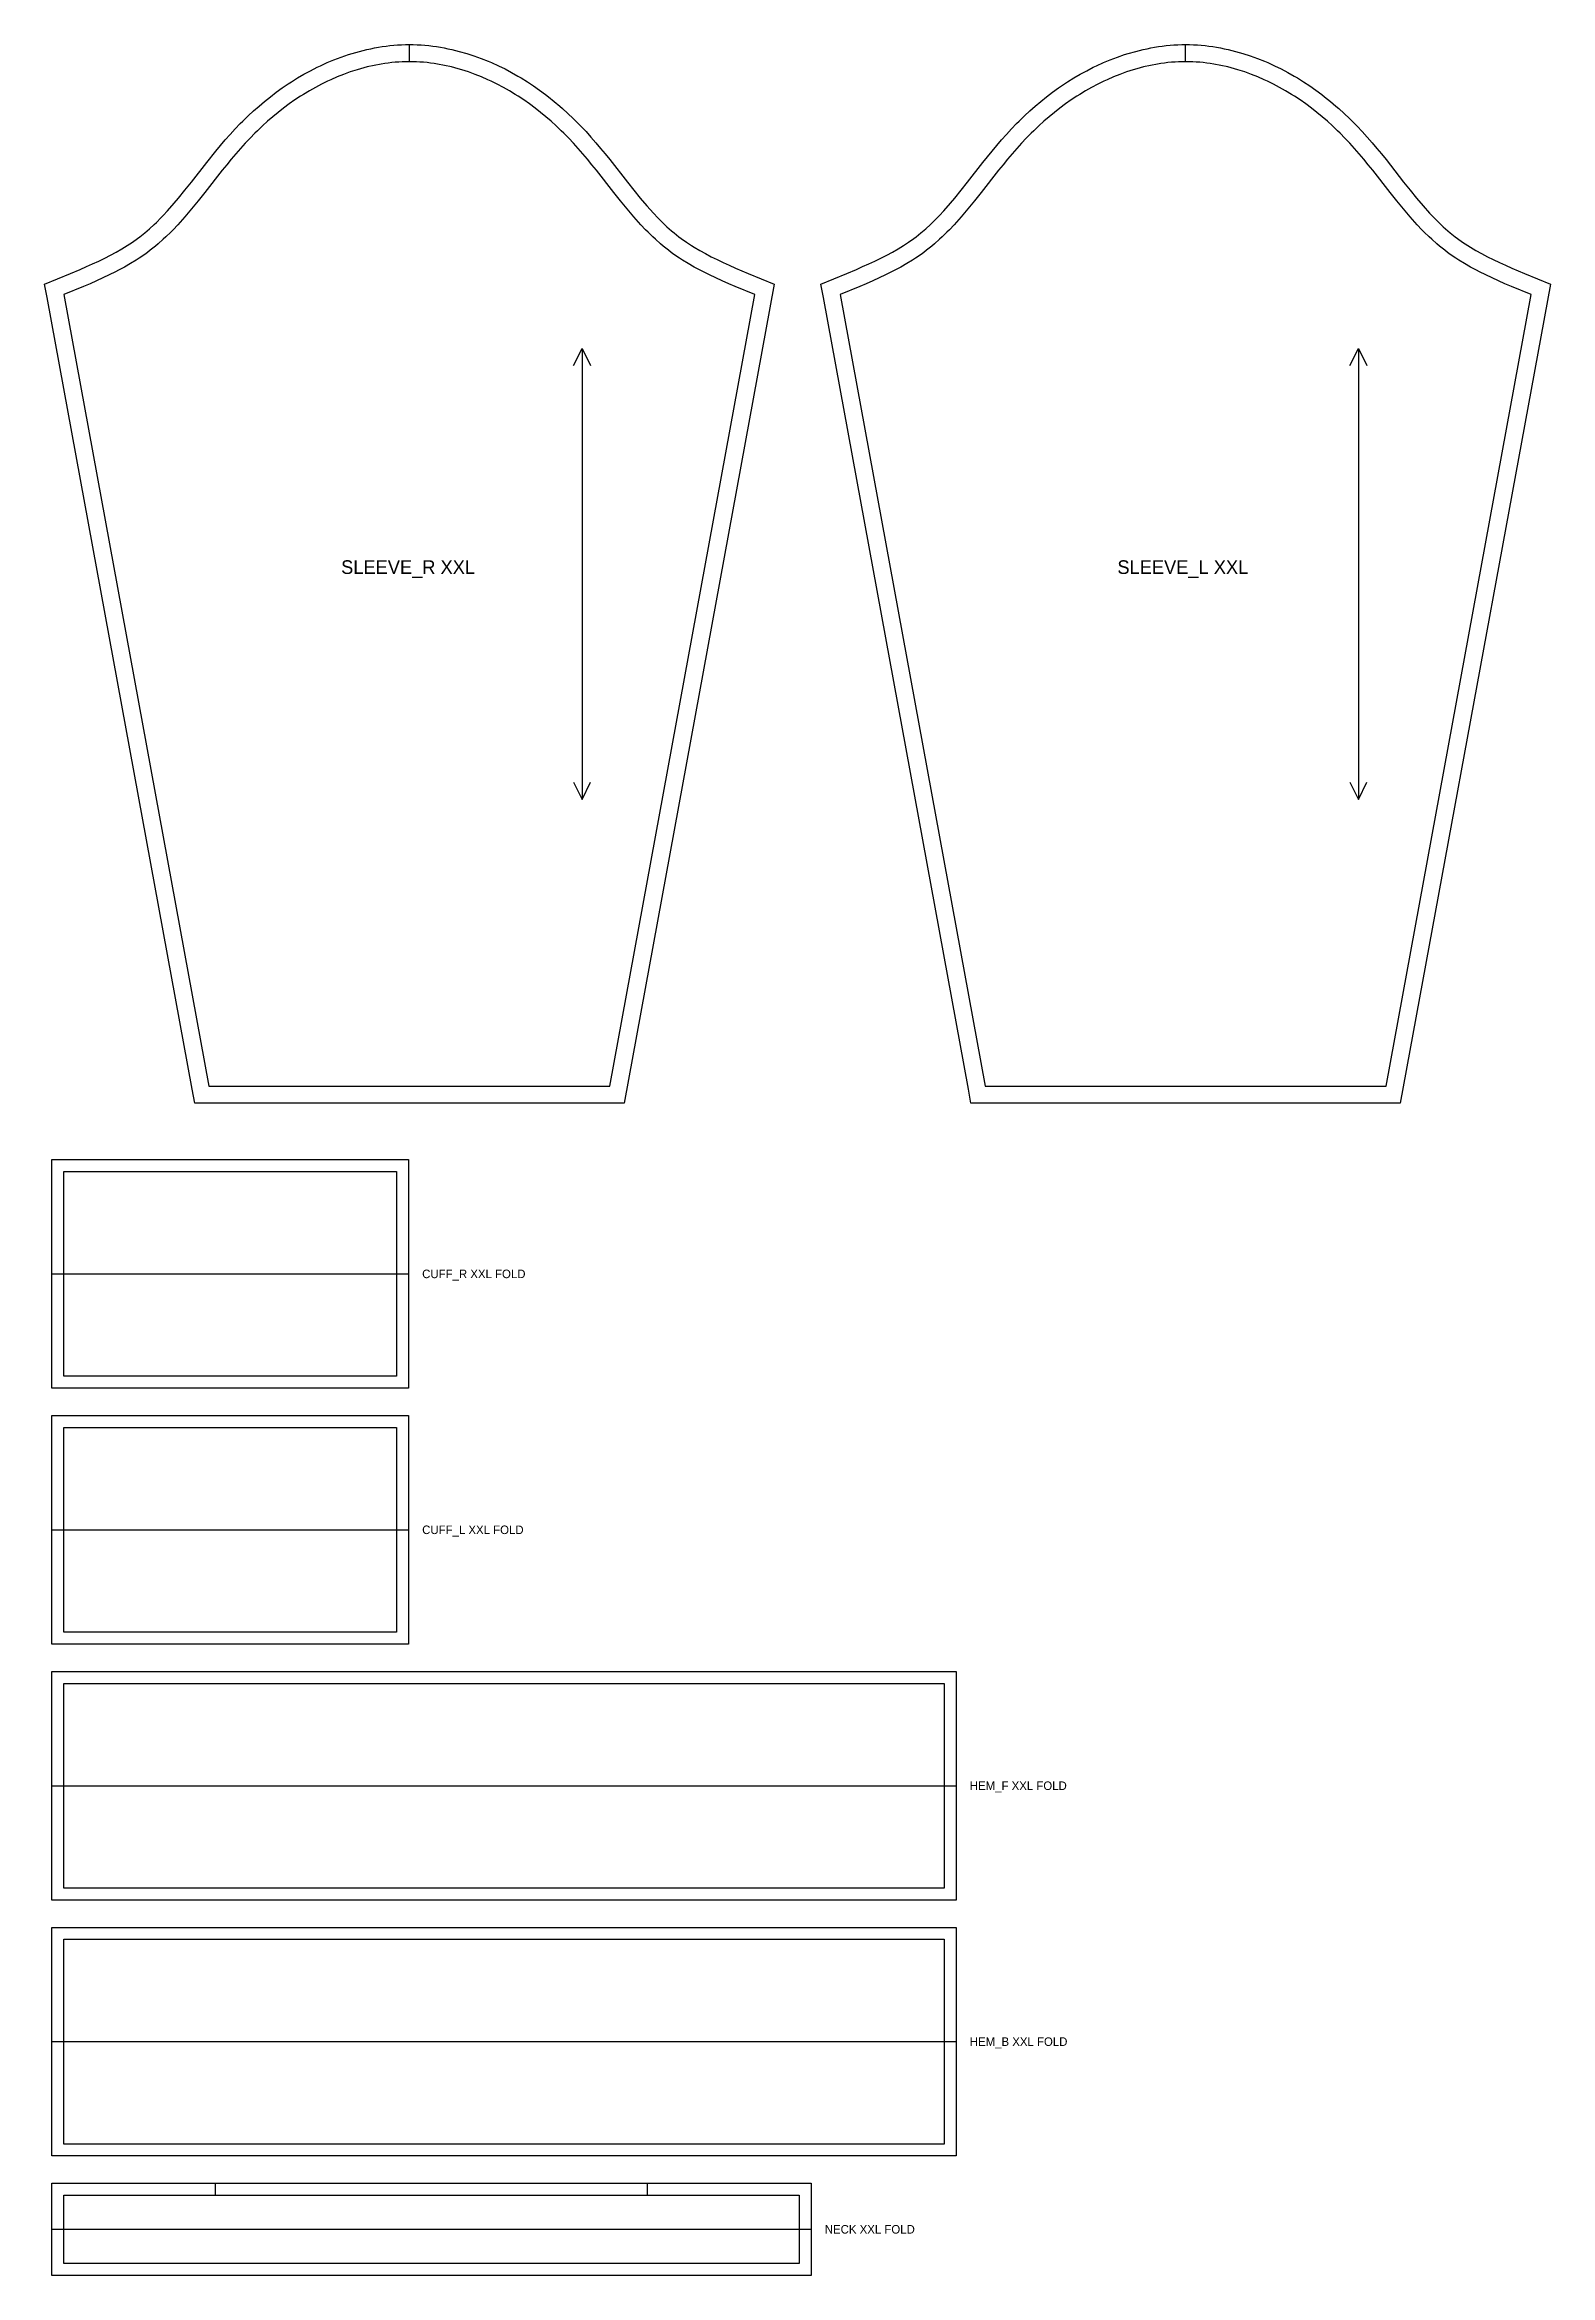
# Model space of a CAD drawing. Extents: x 24 to 1285, y 28 to 2022.
# Drawn here: x 24 to 906, y 28 to 1336 of the extents above; entities that cross this region are included whole.
import ezdxf

# ---------------------------------------------------------------- set-up
doc = ezdxf.new("R2010")
doc.units = 0
for name, color, linetype in [('CUT', 7, 'CONTINUOUS'), ('FOLD', 6, 'CONTINUOUS'), ('GRAIN', 3, 'CONTINUOUS'), ('NOTCH', 1, 'CONTINUOUS'), ('SEW', 5, 'CONTINUOUS'), ('TEXT', 2, 'CONTINUOUS')]:
    doc.layers.add(name, color=color, linetype=linetype)

msp = doc.modelspace()

# ---------------------------------------------------------------- texts
at = {"layer": 'TEXT'}
for s, height, p in [('SLEEVE_R XXL', 8, (197.5, 1025.25)), ('SLEEVE_L XXL', 8, (652.5, 1025.25)), ('CUFF_R XXL FOLD', 5, (245, 612.5)), ('CUFF_L XXL FOLD', 5, (245, 462.5)), ('HEM_F XXL FOLD', 5, (566, 312.5)), ('HEM_B XXL FOLD', 5, (566, 162.5)), ('NECK XXL FOLD', 5, (481, 52.5))]:
    msp.add_text(s, height=height, dxfattribs=at).set_placement(p)

# ---------------------------------------------------------------- linework, layer by layer
at = {"layer": 'CUT'}
for points in [[(25.164, 1187.198), (23.7, 1195.188), (38.856, 1201.39), (44.487, 1203.754), (48.181, 1205.352), (51.82, 1206.977), (55.396, 1208.636), (58.902, 1210.337), (62.331, 1212.087), (65.677, 1213.891), (68.933, 1215.758), (72.093, 1217.693), (75.153, 1219.703), (78.106, 1221.794), (79.542, 1222.872), (82.376, 1225.132), (85.148, 1227.513), (87.866, 1230.012), (89.208, 1231.303), (91.859, 1233.966), (93.17, 1235.336), (95.767, 1238.146), (99.614, 1242.527), (102.155, 1245.545), (105.948, 1250.197), (109.74, 1254.973), (118.727, 1266.428), (124.054, 1273.052), (126.798, 1276.355), (129.607, 1279.638), (132.491, 1282.893), (135.427, 1286.077), (138.409, 1289.172), (139.926, 1290.696), (143.012, 1293.693), (146.166, 1296.62), (149.389, 1299.473), (152.68, 1302.248), (156.039, 1304.943), (159.466, 1307.553), (162.96, 1310.075), (166.522, 1312.504), (168.328, 1313.683), (171.99, 1315.967), (175.718, 1318.149), (179.512, 1320.225), (183.371, 1322.192), (185.325, 1323.132), (189.282, 1324.927), (193.304, 1326.602), (197.5, 1328.193), (201.76, 1329.647), (203.912, 1330.321), (208.258, 1331.557), (210.45, 1332.117), (212.654, 1332.638), (214.869, 1333.119), (217.095, 1333.558), (219.331, 1333.956), (221.576, 1334.31), (223.83, 1334.62), (226.093, 1334.884), (228.362, 1335.103), (230.639, 1335.275), (232.921, 1335.4), (235.209, 1335.475), (237.5, 1335.5), (239.791, 1335.475), (242.079, 1335.4), (244.361, 1335.275), (246.638, 1335.103), (248.907, 1334.884), (251.17, 1334.62), (253.424, 1334.31), (255.669, 1333.956), (257.905, 1333.558), (260.131, 1333.119), (262.346, 1332.638), (264.55, 1332.117), (266.742, 1331.557), (271.088, 1330.321), (275.378, 1328.938), (279.608, 1327.414), (283.716, 1325.779), (285.718, 1324.927), (289.675, 1323.132), (293.566, 1321.222), (297.393, 1319.201), (301.154, 1317.071), (303.01, 1315.967), (306.672, 1313.683), (310.267, 1311.301), (313.796, 1308.825), (317.256, 1306.259), (318.961, 1304.943), (322.32, 1302.248), (325.611, 1299.473), (327.231, 1298.056), (330.42, 1295.165), (333.54, 1292.203), (335.074, 1290.696), (338.09, 1287.632), (341.038, 1284.505), (343.961, 1281.27), (346.806, 1277.999), (349.581, 1274.705), (352.296, 1271.397), (354.958, 1268.083), (365.26, 1254.973), (369.052, 1250.197), (372.845, 1245.545), (376.663, 1241.046), (380.528, 1236.729), (383.141, 1233.966), (384.462, 1232.622), (387.134, 1230.012), (388.487, 1228.748), (391.231, 1226.308), (392.624, 1225.132), (395.458, 1222.872), (396.894, 1221.794), (399.847, 1219.703), (402.907, 1217.693), (404.474, 1216.717), (407.684, 1214.817), (410.985, 1212.982), (414.374, 1211.205), (417.842, 1209.481), (421.384, 1207.802), (424.992, 1206.161), (428.659, 1204.55), (436.144, 1201.39), (451.3, 1195.188), (363.335, 715), (111.665, 715), (110.164, 723.198)], [(480.164, 1187.198), (478.7, 1195.188), (493.856, 1201.39), (499.487, 1203.754), (503.181, 1205.352), (506.82, 1206.977), (510.396, 1208.636), (513.902, 1210.337), (517.331, 1212.087), (520.677, 1213.891), (523.933, 1215.758), (527.093, 1217.693), (530.153, 1219.703), (533.106, 1221.794), (534.542, 1222.872), (537.376, 1225.132), (540.148, 1227.513), (542.866, 1230.012), (544.208, 1231.303), (546.859, 1233.966), (548.17, 1235.336), (550.767, 1238.146), (554.614, 1242.527), (557.155, 1245.545), (560.948, 1250.197), (564.74, 1254.973), (573.727, 1266.428), (579.054, 1273.052), (581.798, 1276.355), (584.607, 1279.638), (587.491, 1282.893), (590.427, 1286.077), (593.409, 1289.172), (594.926, 1290.696), (598.012, 1293.693), (601.166, 1296.62), (604.389, 1299.473), (607.68, 1302.248), (611.039, 1304.943), (614.466, 1307.553), (617.96, 1310.075), (621.522, 1312.504), (623.328, 1313.683), (626.99, 1315.967), (630.718, 1318.149), (634.512, 1320.225), (638.371, 1322.192), (640.325, 1323.132), (644.282, 1324.927), (648.304, 1326.602), (652.5, 1328.193), (656.76, 1329.647), (658.912, 1330.321), (663.258, 1331.557), (665.45, 1332.117), (667.654, 1332.638), (669.869, 1333.119), (672.095, 1333.558), (674.331, 1333.956), (676.576, 1334.31), (678.83, 1334.62), (681.093, 1334.884), (683.362, 1335.103), (685.639, 1335.275), (687.921, 1335.4), (690.209, 1335.475), (692.5, 1335.5), (694.791, 1335.475), (697.079, 1335.4), (699.361, 1335.275), (701.638, 1335.103), (703.907, 1334.884), (706.17, 1334.62), (708.424, 1334.31), (710.669, 1333.956), (712.905, 1333.558), (715.131, 1333.119), (717.346, 1332.638), (719.55, 1332.117), (721.742, 1331.557), (726.088, 1330.321), (730.378, 1328.938), (734.608, 1327.414), (738.716, 1325.779), (740.718, 1324.927), (744.675, 1323.132), (748.566, 1321.222), (752.393, 1319.201), (756.154, 1317.071), (758.01, 1315.967), (761.672, 1313.683), (765.267, 1311.301), (768.796, 1308.825), (772.256, 1306.259), (773.961, 1304.943), (777.32, 1302.248), (780.611, 1299.473), (782.231, 1298.056), (785.42, 1295.165), (788.54, 1292.203), (790.074, 1290.696), (793.09, 1287.632), (796.038, 1284.505), (798.961, 1281.27), (801.806, 1277.999), (804.581, 1274.705), (807.296, 1271.397), (809.958, 1268.083), (820.26, 1254.973), (824.052, 1250.197), (827.845, 1245.545), (831.663, 1241.046), (835.528, 1236.729), (838.141, 1233.966), (839.462, 1232.622), (842.134, 1230.012), (843.487, 1228.748), (846.231, 1226.308), (847.624, 1225.132), (850.458, 1222.872), (851.894, 1221.794), (854.847, 1219.703), (857.907, 1217.693), (859.474, 1216.717), (862.684, 1214.817), (865.985, 1212.982), (869.374, 1211.205), (872.842, 1209.481), (876.384, 1207.802), (879.992, 1206.161), (883.659, 1204.55), (891.144, 1201.39), (906.3, 1195.188), (818.335, 715), (566.665, 715), (565.164, 723.198)], [(28, 682), (237, 682), (237, 548), (28, 548)], [(28, 532), (237, 532), (237, 398), (28, 398)], [(28, 382), (558, 382), (558, 248), (28, 248)], [(28, 232), (558, 232), (558, 98), (28, 98)], [(28, 82), (473, 82), (473, 28), (28, 28)]]:
    msp.add_lwpolyline(points, close=True, dxfattribs=at)
at = {"layer": 'FOLD'}
for points in [[(28, 615), (237, 615)], [(28, 465), (237, 465)], [(28, 315), (558, 315)], [(28, 165), (558, 165)], [(28, 55), (473, 55)]]:
    msp.add_lwpolyline(points, dxfattribs=at)
at = {"layer": 'GRAIN'}
for points in [[(333.75, 1147.36), (338.75, 1157.36), (343.75, 1147.36)], [(338.75, 1157.36), (338.75, 893.14)], [(788.75, 1147.36), (793.75, 1157.36), (798.75, 1147.36)], [(793.75, 1157.36), (793.75, 893.14)], [(333.75, 903.14), (338.75, 893.14), (343.75, 903.14)], [(788.75, 903.14), (793.75, 893.14), (798.75, 903.14)]]:
    msp.add_lwpolyline(points, dxfattribs=at)
at = {"layer": 'NOTCH'}
for points in [[(237.5, 1325.5), (237.5, 1335.5)], [(692.5, 1325.5), (692.5, 1335.5)], [(123.872, 75), (123.872, 82)], [(377.128, 75), (377.128, 82)]]:
    msp.add_lwpolyline(points, dxfattribs=at)
at = {"layer": 'SEW'}
for points in [[(35, 1189), (120, 725), (355, 725), (440, 1189), (428.492, 1193.749), (424.689, 1195.372), (420.914, 1197.03), (417.174, 1198.731), (413.477, 1200.484), (409.829, 1202.298), (408.026, 1203.23), (404.466, 1205.151), (400.972, 1207.153), (397.553, 1209.247), (395.873, 1210.331), (392.578, 1212.577), (390.965, 1213.741), (389.375, 1214.935), (386.245, 1217.431), (384.715, 1218.722), (381.72, 1221.386), (380.253, 1222.756), (377.375, 1225.566), (375.963, 1227.005), (373.184, 1229.942), (371.816, 1231.439), (369.118, 1234.482), (365.151, 1239.157), (361.255, 1243.935), (357.403, 1248.787), (347.138, 1261.85), (344.53, 1265.096), (341.889, 1268.315), (339.207, 1271.499), (336.476, 1274.639), (333.688, 1277.725), (330.888, 1280.695), (328.026, 1283.602), (326.572, 1285.03), (323.618, 1287.835), (320.603, 1290.568), (317.527, 1293.226), (314.392, 1295.806), (311.197, 1298.303), (307.944, 1300.716), (304.632, 1303.04), (301.263, 1305.272), (299.557, 1306.352), (296.103, 1308.44), (292.593, 1310.428), (289.026, 1312.312), (285.405, 1314.09), (283.574, 1314.937), (279.872, 1316.548), (276.062, 1318.063), (272.147, 1319.474), (268.183, 1320.752), (266.186, 1321.339), (262.161, 1322.407), (258.103, 1323.327), (254.016, 1324.093), (251.964, 1324.417), (249.907, 1324.7), (247.845, 1324.941), (245.781, 1325.14), (243.713, 1325.297), (241.643, 1325.409), (239.572, 1325.477), (237.5, 1325.5), (235.428, 1325.477), (233.357, 1325.409), (231.287, 1325.297), (229.219, 1325.14), (227.155, 1324.941), (225.093, 1324.7), (223.036, 1324.417), (220.984, 1324.093), (216.897, 1323.327), (212.839, 1322.407), (208.814, 1321.339), (206.817, 1320.752), (202.853, 1319.474), (198.938, 1318.063), (195.128, 1316.548), (191.426, 1314.937), (189.595, 1314.09), (185.974, 1312.312), (182.407, 1310.428), (178.897, 1308.44), (175.443, 1306.352), (173.737, 1305.272), (170.368, 1303.04), (167.056, 1300.716), (163.803, 1298.303), (160.608, 1295.806), (157.473, 1293.226), (154.397, 1290.568), (151.382, 1287.835), (148.428, 1285.03), (146.974, 1283.602), (144.112, 1280.695), (141.312, 1277.725), (138.524, 1274.639), (135.793, 1271.499), (133.111, 1268.315), (130.47, 1265.096), (127.862, 1261.85), (117.597, 1248.787), (113.745, 1243.935), (109.849, 1239.157), (105.882, 1234.482), (103.184, 1231.439), (101.816, 1229.942), (99.037, 1227.005), (97.625, 1225.566), (94.747, 1222.756), (93.28, 1221.386), (90.285, 1218.722), (88.755, 1217.431), (85.625, 1214.935), (84.035, 1213.741), (82.422, 1212.577), (79.127, 1210.331), (77.447, 1209.247), (74.028, 1207.153), (70.534, 1205.151), (66.974, 1203.23), (65.171, 1202.298), (61.523, 1200.484), (57.826, 1198.731), (54.086, 1197.03), (50.311, 1195.372), (46.508, 1193.749)], [(490, 1189), (575, 725), (810, 725), (895, 1189), (883.492, 1193.749), (879.689, 1195.372), (875.914, 1197.03), (872.174, 1198.731), (868.477, 1200.484), (864.829, 1202.298), (863.026, 1203.23), (859.466, 1205.151), (855.972, 1207.153), (852.553, 1209.247), (850.873, 1210.331), (847.578, 1212.577), (845.965, 1213.741), (844.375, 1214.935), (841.245, 1217.431), (839.715, 1218.722), (836.72, 1221.386), (835.253, 1222.756), (832.375, 1225.566), (830.963, 1227.005), (828.184, 1229.942), (826.816, 1231.439), (824.118, 1234.482), (820.151, 1239.157), (816.255, 1243.935), (812.403, 1248.787), (802.138, 1261.85), (799.53, 1265.096), (796.889, 1268.315), (794.207, 1271.499), (791.476, 1274.639), (788.688, 1277.725), (785.888, 1280.695), (783.026, 1283.602), (781.572, 1285.03), (778.618, 1287.835), (775.603, 1290.568), (772.527, 1293.226), (769.392, 1295.806), (766.197, 1298.303), (762.944, 1300.716), (759.632, 1303.04), (756.263, 1305.272), (754.557, 1306.352), (751.103, 1308.44), (747.593, 1310.428), (744.026, 1312.312), (740.405, 1314.09), (738.574, 1314.937), (734.872, 1316.548), (731.062, 1318.063), (727.147, 1319.474), (723.183, 1320.752), (721.186, 1321.339), (717.161, 1322.407), (713.103, 1323.327), (709.016, 1324.093), (706.964, 1324.417), (704.907, 1324.7), (702.845, 1324.941), (700.781, 1325.14), (698.713, 1325.297), (696.643, 1325.409), (694.572, 1325.477), (692.5, 1325.5), (690.428, 1325.477), (688.357, 1325.409), (686.287, 1325.297), (684.219, 1325.14), (682.155, 1324.941), (680.093, 1324.7), (678.036, 1324.417), (675.984, 1324.093), (671.897, 1323.327), (667.839, 1322.407), (663.814, 1321.339), (661.817, 1320.752), (657.853, 1319.474), (653.938, 1318.063), (650.128, 1316.548), (646.426, 1314.937), (644.595, 1314.09), (640.974, 1312.312), (637.407, 1310.428), (633.897, 1308.44), (630.443, 1306.352), (628.737, 1305.272), (625.368, 1303.04), (622.056, 1300.716), (618.803, 1298.303), (615.608, 1295.806), (612.473, 1293.226), (609.397, 1290.568), (606.382, 1287.835), (603.428, 1285.03), (601.974, 1283.602), (599.112, 1280.695), (596.312, 1277.725), (593.524, 1274.639), (590.793, 1271.499), (588.111, 1268.315), (585.47, 1265.096), (582.862, 1261.85), (572.597, 1248.787), (568.745, 1243.935), (564.849, 1239.157), (560.882, 1234.482), (558.184, 1231.439), (556.816, 1229.942), (554.037, 1227.005), (552.625, 1225.566), (549.747, 1222.756), (548.28, 1221.386), (545.285, 1218.722), (543.755, 1217.431), (540.625, 1214.935), (539.035, 1213.741), (537.422, 1212.577), (534.127, 1210.331), (532.447, 1209.247), (529.028, 1207.153), (525.534, 1205.151), (521.974, 1203.23), (520.171, 1202.298), (516.523, 1200.484), (512.826, 1198.731), (509.086, 1197.03), (505.311, 1195.372), (501.508, 1193.749)], [(35, 675), (230, 675), (230, 555), (35, 555)], [(35, 525), (230, 525), (230, 405), (35, 405)], [(35, 375), (551, 375), (551, 255), (35, 255)], [(35, 225), (551, 225), (551, 105), (35, 105)], [(35, 75), (466, 75), (466, 35), (35, 35)]]:
    msp.add_lwpolyline(points, close=True, dxfattribs=at)

msp.set_redraw_order([(e.dxf.handle, doc.entitydb.next_handle()) for e in msp.query("TEXT MTEXT ATTDEF DIMENSION ARC_DIMENSION")])  # texts and dimensions are drawn at this point

doc.saveas('drawing.dxf')
